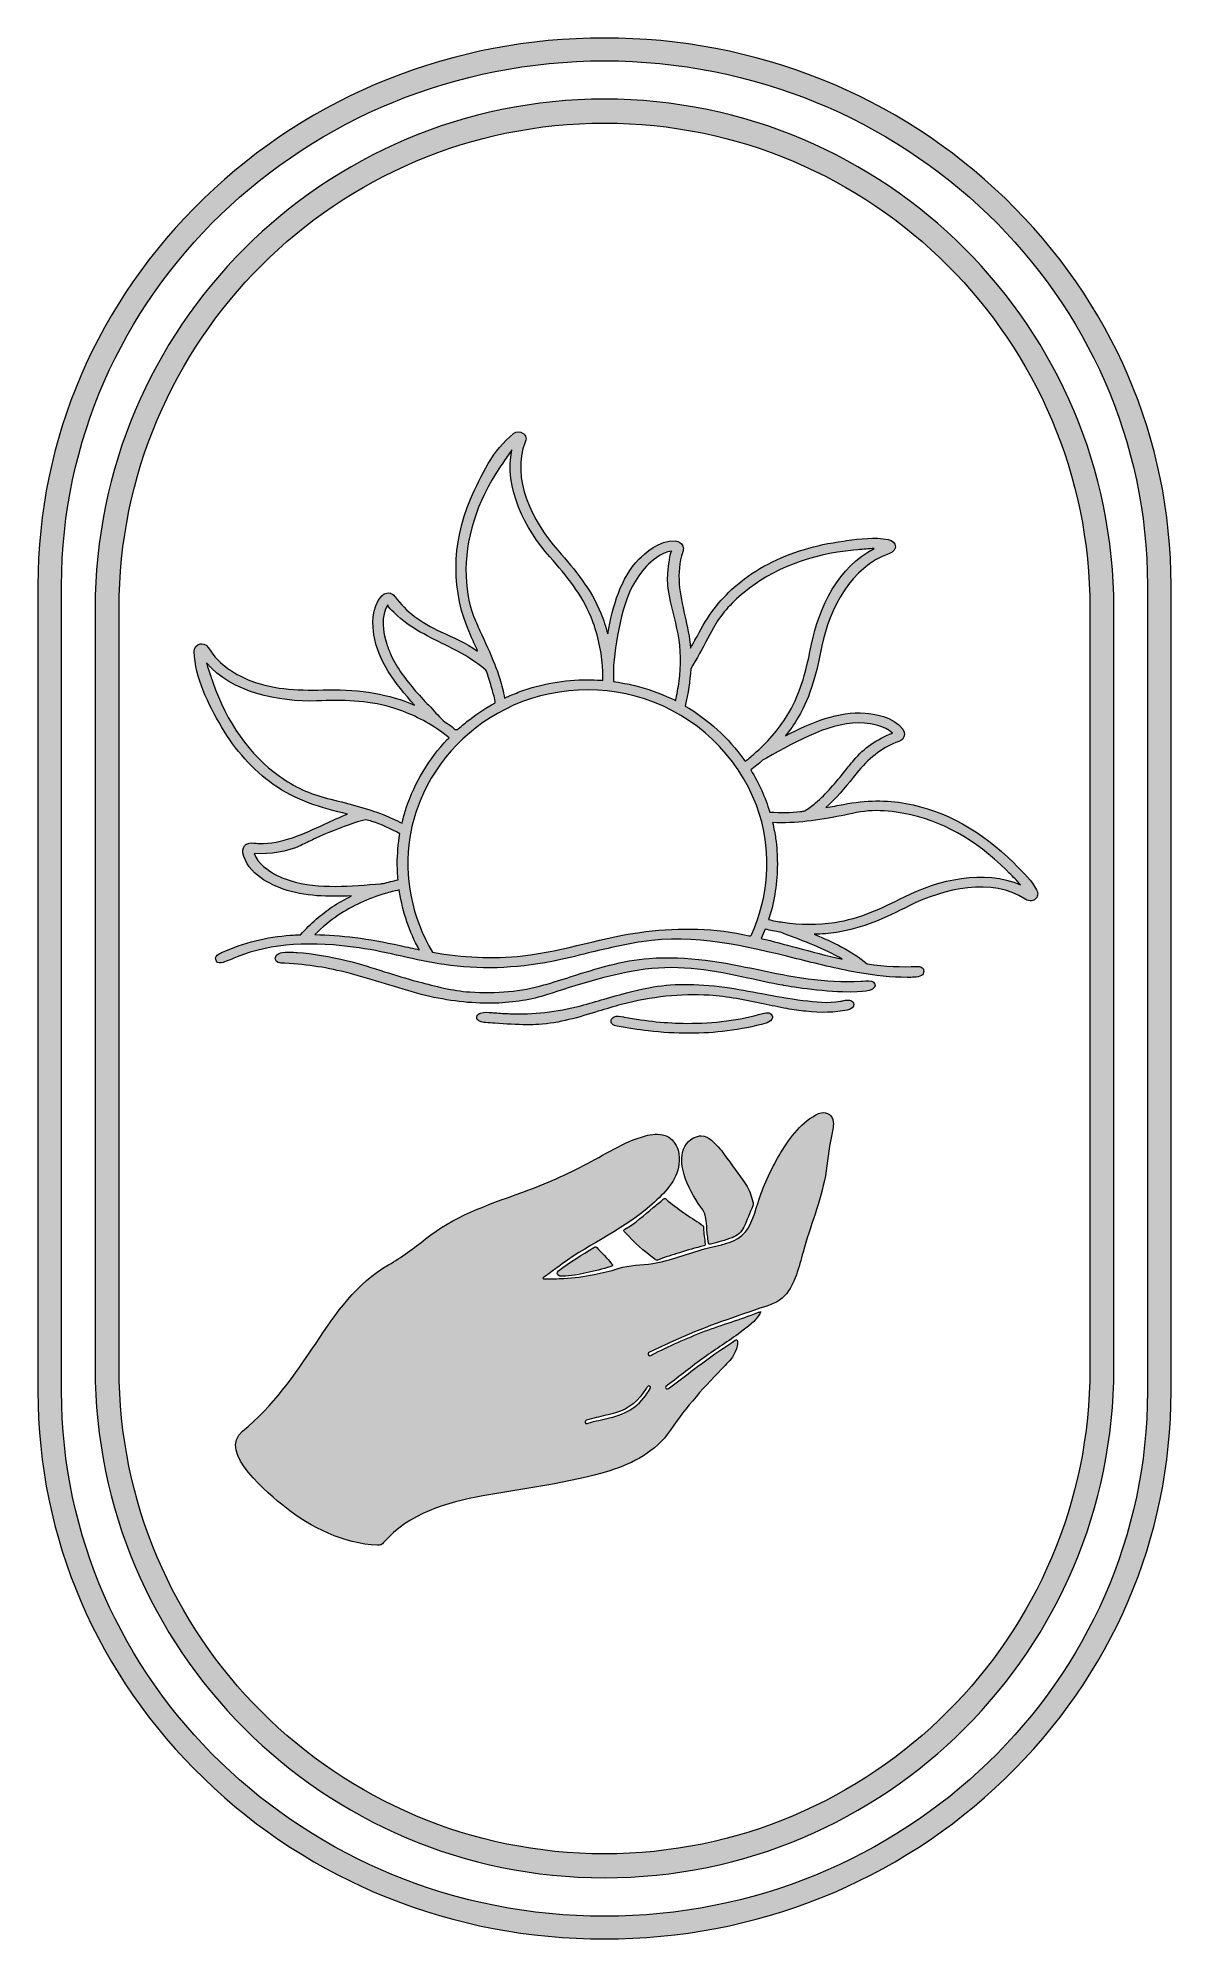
# Model space of a CAD drawing. Header units: inches. Extents: x 27 to 34.1, y -11.9 to 0.1.
import ezdxf

# ---------------------------------------------------------------- set-up
doc = ezdxf.new("R2010")
doc.units = ezdxf.units.IN
doc.header["$MEASUREMENT"] = 0
doc.layers.add('Layer 1', color=7, linetype='Continuous')

msp = doc.modelspace()

# ---------------------------------------------------------------- hatches: boundary and pattern name
at = {"layer": 'Layer 1', "true_color": 0xa16e58}
h = msp.add_hatch(color=35, dxfattribs=at)
h.dxf.hatch_style = 2
edge = h.paths.add_edge_path()
edge.add_spline(control_points=[(30.552, -11.907), (29.597, -11.907), (28.699, -11.548), (28.024, -10.895), (27.348, -10.243), (26.976, -9.375), (26.976, -8.452), (26.976, -8.452), (26.976, -3.362), (26.976, -3.362), (26.976, -2.439), (27.348, -1.571), (28.024, -0.919), (28.699, -0.266), (29.597, 0.093), (30.552, 0.093), (31.507, 0.093), (32.405, -0.266), (33.08, -0.919), (33.756, -1.571), (34.128, -2.439), (34.128, -3.362), (34.128, -3.362), (34.128, -8.452), (34.128, -8.452), (34.128, -9.375), (33.756, -10.243), (33.08, -10.895), (32.405, -11.548), (31.507, -11.907), (30.552, -11.907)], knot_values=[0, 0, 0, 0, 1, 1, 1, 2, 2, 2, 3, 3, 3, 4, 4, 4, 5, 5, 5, 6, 6, 6, 7, 7, 7, 8, 8, 8, 9, 9, 9, 10, 10, 10, 10], degree=3, periodic=1)
edge = h.paths.add_edge_path()
edge.add_spline(control_points=[(30.552, -0.051), (28.662, -0.051), (27.125, -1.536), (27.125, -3.362), (27.125, -3.362), (27.125, -8.452), (27.125, -8.452), (27.125, -10.278), (28.662, -11.764), (30.552, -11.764), (30.552, -11.764), (30.552, -11.764), (30.552, -11.764), (32.442, -11.764), (33.979, -10.278), (33.979, -8.452), (33.979, -8.452), (33.979, -3.362), (33.979, -3.362), (33.979, -1.536), (32.442, -0.051), (30.552, -0.051)], knot_values=[0, 0, 0, 0, 1, 1, 1, 2, 2, 2, 3, 3, 3, 4, 4, 4, 5, 5, 5, 6, 6, 6, 7, 7, 7, 7], degree=3, periodic=1)
h = msp.add_hatch(color=35, dxfattribs=at)
h.dxf.hatch_style = 2
edge = h.paths.add_edge_path()
edge.add_spline(control_points=[(30.552, -11.521), (28.779, -11.521), (27.337, -10.079), (27.337, -8.306), (27.337, -8.306), (27.337, -3.508), (27.337, -3.508), (27.337, -1.736), (28.779, -0.293), (30.552, -0.293), (32.325, -0.293), (33.767, -1.736), (33.767, -3.508), (33.767, -3.508), (33.767, -8.306), (33.767, -8.306), (33.767, -10.079), (32.325, -11.521), (30.552, -11.521)], knot_values=[0, 0, 0, 0, 1, 1, 1, 2, 2, 2, 3, 3, 3, 4, 4, 4, 5, 5, 5, 6, 6, 6, 6], degree=3, periodic=1)
edge = h.paths.add_edge_path()
edge.add_spline(control_points=[(30.552, -0.444), (28.862, -0.444), (27.488, -1.819), (27.488, -3.508), (27.488, -3.508), (27.488, -8.306), (27.488, -8.306), (27.488, -9.996), (28.862, -11.37), (30.552, -11.37), (30.552, -11.37), (30.552, -11.37), (30.552, -11.37), (32.242, -11.37), (33.616, -9.996), (33.616, -8.306), (33.616, -8.306), (33.616, -3.508), (33.616, -3.508), (33.616, -1.819), (32.242, -0.444), (30.552, -0.444)], knot_values=[0, 0, 0, 0, 1, 1, 1, 2, 2, 2, 3, 3, 3, 4, 4, 4, 5, 5, 5, 6, 6, 6, 7, 7, 7, 7], degree=3, periodic=1)
h = msp.add_hatch(color=35, dxfattribs=at)
h.dxf.hatch_style = 2
edge = h.paths.add_edge_path()
edge.add_spline(control_points=[(28.233, -5.708), (28.447, -5.62), (28.709, -5.607), (29.004, -5.651), (29.095, -5.664), (29.185, -5.684), (29.273, -5.704), (29.36, -5.723), (29.449, -5.742), (29.539, -5.756), (29.758, -5.789), (29.987, -5.782), (30.219, -5.736), (30.296, -5.721), (30.375, -5.702), (30.45, -5.683), (30.56, -5.657), (30.673, -5.629), (30.786, -5.612), (31.126, -5.561), (31.435, -5.638), (31.763, -5.719), (31.888, -5.75), (32.017, -5.782), (32.147, -5.806), (32.261, -5.827), (32.365, -5.837), (32.462, -5.837), (32.477, -5.837), (32.492, -5.837), (32.507, -5.836), (32.524, -5.836), (32.541, -5.832), (32.553, -5.825), (32.562, -5.819), (32.567, -5.81), (32.567, -5.799), (32.567, -5.79), (32.564, -5.781), (32.557, -5.776), (32.547, -5.768), (32.534, -5.768), (32.525, -5.768), (32.427, -5.772), (32.324, -5.769), (32.209, -5.751), (32.114, -5.671), (31.991, -5.612), (31.876, -5.565), (31.923, -5.564), (31.97, -5.56), (32.016, -5.553), (32.184, -5.528), (32.323, -5.462), (32.476, -5.385), (32.694, -5.275), (33.001, -5.206), (33.208, -5.343), (33.237, -5.363), (33.263, -5.35), (33.269, -5.345), (33.288, -5.331), (33.291, -5.305), (33.279, -5.284), (33.25, -5.228), (33.199, -5.178), (33.155, -5.134), (33.155, -5.134), (33.135, -5.114), (33.135, -5.114), (32.934, -4.913), (32.699, -4.783), (32.455, -4.739), (32.33, -4.716), (32.205, -4.718), (32.06, -4.745), (32.024, -4.752), (31.986, -4.759), (31.949, -4.765), (32.014, -4.708), (32.069, -4.641), (32.122, -4.575), (32.134, -4.562), (32.145, -4.548), (32.156, -4.534), (32.235, -4.44), (32.31, -4.385), (32.409, -4.348), (32.415, -4.346), (32.427, -4.342), (32.437, -4.328), (32.437, -4.328), (32.438, -4.326), (32.438, -4.326), (32.443, -4.318), (32.452, -4.295), (32.434, -4.27), (32.375, -4.19), (32.25, -4.172), (32.198, -4.168), (32.031, -4.155), (31.859, -4.227), (31.695, -4.312), (31.724, -4.276), (31.75, -4.238), (31.773, -4.199), (31.857, -4.056), (31.891, -3.909), (31.924, -3.745), (31.971, -3.511), (32.112, -3.242), (32.347, -3.164), (32.38, -3.153), (32.388, -3.127), (32.388, -3.119), (32.389, -3.096), (32.368, -3.078), (32.343, -3.073), (32.256, -3.056), (32.166, -3.068), (32.08, -3.08), (32.08, -3.08), (32.062, -3.083), (32.062, -3.083), (31.969, -3.095), (31.888, -3.113), (31.814, -3.135), (31.651, -3.184), (31.508, -3.259), (31.389, -3.358), (31.294, -3.438), (31.217, -3.534), (31.149, -3.66), (31.132, -3.692), (31.114, -3.726), (31.095, -3.759), (31.09, -3.689), (31.074, -3.62), (31.059, -3.554), (31.029, -3.417), (31, -3.288), (31.046, -3.15), (31.048, -3.144), (31.053, -3.132), (31.047, -3.116), (31.047, -3.116), (31.046, -3.113), (31.046, -3.113), (31.038, -3.095), (31.021, -3.083), (30.998, -3.082), (30.898, -3.076), (30.805, -3.16), (30.769, -3.197), (30.654, -3.316), (30.605, -3.491), (30.572, -3.668), (30.561, -3.624), (30.546, -3.581), (30.529, -3.538), (30.466, -3.385), (30.369, -3.268), (30.258, -3.141), (30.098, -2.96), (29.96, -2.685), (30.052, -2.458), (30.066, -2.426), (30.046, -2.408), (30.039, -2.403), (30.021, -2.388), (29.996, -2.389), (29.977, -2.404), (29.848, -2.509), (29.773, -2.666), (29.707, -2.818), (29.584, -3.101), (29.584, -3.405), (29.706, -3.675), (29.72, -3.707), (29.736, -3.742), (29.751, -3.777), (29.678, -3.727), (29.597, -3.691), (29.519, -3.656), (29.391, -3.597), (29.301, -3.529), (29.23, -3.435), (29.227, -3.43), (29.22, -3.419), (29.204, -3.413), (29.204, -3.413), (29.201, -3.412), (29.201, -3.412), (29.192, -3.409), (29.167, -3.406), (29.146, -3.429), (29.078, -3.502), (29.088, -3.625), (29.096, -3.674), (29.12, -3.836), (29.23, -3.982), (29.353, -4.118), (29.195, -4.05), (29.012, -4.018), (28.808, -4.022), (28.634, -4.026), (28.478, -4.025), (28.319, -3.964), (28.235, -3.932), (28.12, -3.869), (28.053, -3.757), (28.036, -3.727), (28.008, -3.731), (28, -3.732), (27.977, -3.737), (27.962, -3.756), (27.962, -3.781), (27.967, -3.946), (28.052, -4.113), (28.135, -4.256), (28.222, -4.404), (28.332, -4.526), (28.461, -4.619), (28.601, -4.719), (28.768, -4.769), (28.929, -4.806), (28.881, -4.825), (28.832, -4.848), (28.785, -4.87), (28.652, -4.931), (28.515, -4.995), (28.374, -4.992), (28.368, -4.992), (28.361, -4.991), (28.354, -4.99), (28.334, -4.988), (28.312, -4.986), (28.294, -4.996), (28.294, -4.996), (28.291, -4.997), (28.291, -4.997), (28.274, -5.009), (28.266, -5.028), (28.27, -5.05), (28.294, -5.186), (28.455, -5.256), (28.523, -5.279), (28.659, -5.327), (28.81, -5.329), (28.955, -5.322), (28.913, -5.343), (28.872, -5.367), (28.834, -5.392), (28.763, -5.439), (28.699, -5.495), (28.633, -5.568), (28.612, -5.568), (28.592, -5.569), (28.571, -5.571), (28.421, -5.581), (28.274, -5.618), (28.135, -5.68), (28.124, -5.685), (28.115, -5.69), (28.108, -5.696), (28.096, -5.706), (28.094, -5.721), (28.103, -5.735), (28.11, -5.748), (28.129, -5.749), (28.144, -5.743), (28.168, -5.735), (28.209, -5.718), (28.233, -5.708)], knot_values=[0, 0, 0, 0, 1, 1, 1, 2, 2, 2, 3, 3, 3, 4, 4, 4, 5, 5, 5, 6, 6, 6, 7, 7, 7, 8, 8, 8, 9, 9, 9, 10, 10, 10, 11, 11, 11, 12, 12, 12, 13, 13, 13, 14, 14, 14, 15, 15, 15, 16, 16, 16, 17, 17, 17, 18, 18, 18, 19, 19, 19, 20, 20, 20, 21, 21, 21, 22, 22, 22, 23, 23, 23, 24, 24, 24, 25, 25, 25, 26, 26, 26, 27, 27, 27, 28, 28, 28, 29, 29, 29, 30, 30, 30, 31, 31, 31, 32, 32, 32, 33, 33, 33, 34, 34, 34, 35, 35, 35, 36, 36, 36, 37, 37, 37, 38, 38, 38, 39, 39, 39, 40, 40, 40, 41, 41, 41, 42, 42, 42, 43, 43, 43, 44, 44, 44, 45, 45, 45, 46, 46, 46, 47, 47, 47, 48, 48, 48, 49, 49, 49, 50, 50, 50, 51, 51, 51, 52, 52, 52, 53, 53, 53, 54, 54, 54, 55, 55, 55, 56, 56, 56, 57, 57, 57, 58, 58, 58, 59, 59, 59, 60, 60, 60, 61, 61, 61, 62, 62, 62, 63, 63, 63, 64, 64, 64, 65, 65, 65, 66, 66, 66, 67, 67, 67, 68, 68, 68, 69, 69, 69, 70, 70, 70, 71, 71, 71, 72, 72, 72, 73, 73, 73, 74, 74, 74, 75, 75, 75, 76, 76, 76, 77, 77, 77, 78, 78, 78, 79, 79, 79, 80, 80, 80, 81, 81, 81, 82, 82, 82, 83, 83, 83, 84, 84, 84, 85, 85, 85, 86, 86, 86, 87, 87, 87, 88, 88, 88, 89, 89, 89, 90, 90, 90, 91, 91, 91, 91], degree=3, periodic=1)
edge = h.paths.add_edge_path()
edge.add_spline(control_points=[(30.207, -3.183), (30.315, -3.305), (30.408, -3.418), (30.467, -3.562), (30.507, -3.66), (30.531, -3.764), (30.539, -3.872), (30.542, -3.902), (30.543, -3.932), (30.542, -3.962), (30.538, -3.961), (30.533, -3.961), (30.529, -3.961), (30.501, -3.959), (30.472, -3.958), (30.444, -3.958), (30.297, -3.958), (30.154, -3.983), (30.018, -4.033), (30.003, -4.039), (29.988, -4.045), (29.973, -4.051), (29.956, -4.058), (29.939, -4.066), (29.921, -4.074), (29.914, -4.033), (29.904, -3.992), (29.892, -3.953), (29.887, -3.935), (29.881, -3.917), (29.874, -3.9), (29.869, -3.887), (29.864, -3.874), (29.859, -3.861), (29.83, -3.789), (29.798, -3.718), (29.766, -3.649), (29.766, -3.649), (29.766, -3.649), (29.766, -3.649), (29.766, -3.649), (29.761, -3.638), (29.761, -3.638), (29.754, -3.621), (29.746, -3.604), (29.738, -3.587), (29.702, -3.506), (29.683, -3.415), (29.678, -3.303), (29.67, -3.075), (29.744, -2.836), (29.894, -2.614), (29.894, -2.614), (29.91, -2.59), (29.91, -2.59), (29.928, -2.563), (29.947, -2.533), (29.968, -2.507), (29.915, -2.744), (30.053, -3.008), (30.207, -3.183)], knot_values=[0, 0, 0, 0, 1, 1, 1, 2, 2, 2, 3, 3, 3, 4, 4, 4, 5, 5, 5, 6, 6, 6, 7, 7, 7, 8, 8, 8, 9, 9, 9, 10, 10, 10, 11, 11, 11, 12, 12, 12, 13, 13, 13, 14, 14, 14, 15, 15, 15, 16, 16, 16, 17, 17, 17, 18, 18, 18, 19, 19, 19, 20, 20, 20, 20], degree=3, periodic=1)
edge = h.paths.add_edge_path()
edge.add_spline(control_points=[(29.618, -4.273), (29.607, -4.274), (29.597, -4.262), (29.59, -4.256), (29.576, -4.245), (29.561, -4.235), (29.547, -4.225), (29.513, -4.199), (29.484, -4.163), (29.455, -4.132), (29.422, -4.099), (29.391, -4.065), (29.36, -4.03), (29.3, -3.961), (29.244, -3.886), (29.205, -3.804), (29.195, -3.781), (29.185, -3.757), (29.177, -3.733), (29.154, -3.659), (29.138, -3.554), (29.185, -3.485), (29.178, -3.496), (29.239, -3.547), (29.246, -3.555), (29.346, -3.647), (29.47, -3.699), (29.591, -3.76), (29.666, -3.798), (29.738, -3.843), (29.802, -3.897), (29.81, -3.903), (29.814, -3.927), (29.817, -3.937), (29.829, -3.97), (29.839, -4.004), (29.848, -4.038), (29.85, -4.046), (29.868, -4.1), (29.859, -4.106), (29.803, -4.136), (29.751, -4.17), (29.701, -4.208), (29.676, -4.227), (29.653, -4.248), (29.629, -4.268), (29.625, -4.271), (29.621, -4.273), (29.618, -4.273)], knot_values=[0, 0, 0, 0, 1, 1, 1, 2, 2, 2, 3, 3, 3, 4, 4, 4, 5, 5, 5, 6, 6, 6, 7, 7, 7, 8, 8, 8, 9, 9, 9, 10, 10, 10, 11, 11, 11, 12, 12, 12, 13, 13, 13, 14, 14, 14, 15, 15, 15, 16, 16, 16, 16], degree=3, periodic=1)
edge = h.paths.add_edge_path()
edge.add_spline(control_points=[(29.562, -4.333), (29.444, -4.457), (29.354, -4.607), (29.301, -4.766), (29.297, -4.781), (29.292, -4.795), (29.288, -4.81), (29.283, -4.828), (29.278, -4.846), (29.274, -4.864), (29.236, -4.844), (29.197, -4.826), (29.159, -4.811), (29.044, -4.766), (28.923, -4.736), (28.803, -4.707), (28.691, -4.68), (28.594, -4.634), (28.501, -4.567), (28.311, -4.432), (28.166, -4.227), (28.08, -3.974), (28.077, -3.965), (28.073, -3.956), (28.07, -3.947), (28.06, -3.917), (28.048, -3.884), (28.04, -3.851), (28.198, -4.039), (28.497, -4.099), (28.734, -4.092), (28.899, -4.086), (29.049, -4.086), (29.202, -4.131), (29.306, -4.162), (29.405, -4.208), (29.497, -4.269), (29.522, -4.286), (29.547, -4.305), (29.571, -4.324), (29.568, -4.327), (29.565, -4.33), (29.562, -4.333)], knot_values=[0, 0, 0, 0, 1, 1, 1, 2, 2, 2, 3, 3, 3, 4, 4, 4, 5, 5, 5, 6, 6, 6, 7, 7, 7, 8, 8, 8, 9, 9, 9, 10, 10, 10, 11, 11, 11, 12, 12, 12, 13, 13, 13, 14, 14, 14, 14], degree=3, periodic=1)
edge = h.paths.add_edge_path()
edge.add_spline(control_points=[(29.046, -4.842), (29.055, -4.845), (29.074, -4.849), (29.083, -4.852), (29.144, -4.872), (29.202, -4.897), (29.26, -4.931), (29.25, -4.993), (29.244, -5.057), (29.244, -5.121), (29.244, -5.155), (29.246, -5.188), (29.249, -5.221), (29.217, -5.228), (29.185, -5.236), (29.154, -5.245), (29.15, -5.245), (29.145, -5.245), (29.141, -5.246), (28.953, -5.26), (28.751, -5.282), (28.567, -5.226), (28.534, -5.216), (28.501, -5.203), (28.47, -5.185), (28.437, -5.166), (28.361, -5.117), (28.34, -5.055), (28.448, -5.062), (28.544, -5.045), (28.635, -5.004), (28.662, -4.991), (28.689, -4.978), (28.716, -4.965), (28.803, -4.924), (28.886, -4.893), (28.974, -4.861), (29, -4.852), (29.019, -4.847), (29.046, -4.842)], knot_values=[0, 0, 0, 0, 1, 1, 1, 2, 2, 2, 3, 3, 3, 4, 4, 4, 5, 5, 5, 6, 6, 6, 7, 7, 7, 8, 8, 8, 9, 9, 9, 10, 10, 10, 11, 11, 11, 12, 12, 12, 13, 13, 13, 13], degree=3, periodic=1)
edge = h.paths.add_edge_path()
edge.add_spline(control_points=[(29.167, -5.308), (29.196, -5.299), (29.226, -5.292), (29.256, -5.285), (29.257, -5.29), (29.258, -5.294), (29.258, -5.298), (29.279, -5.426), (29.32, -5.548), (29.382, -5.662), (29.347, -5.654), (29.308, -5.646), (29.262, -5.636), (29.059, -5.591), (28.887, -5.569), (28.724, -5.567), (28.772, -5.519), (28.82, -5.479), (28.871, -5.445), (28.961, -5.386), (29.06, -5.339), (29.167, -5.308)], knot_values=[0, 0, 0, 0, 1, 1, 1, 2, 2, 2, 3, 3, 3, 4, 4, 4, 5, 5, 5, 6, 6, 6, 7, 7, 7, 7], degree=3, periodic=1)
edge = h.paths.add_edge_path()
edge.add_spline(control_points=[(29.323, -4.953), (29.333, -4.892), (29.349, -4.832), (29.369, -4.773), (29.462, -4.503), (29.664, -4.277), (29.924, -4.145), (30.21, -3.998), (30.561, -3.984), (30.861, -4.099), (31.18, -4.222), (31.433, -4.49), (31.531, -4.809), (31.607, -5.058), (31.588, -5.331), (31.479, -5.568), (31.478, -5.57), (31.477, -5.573), (31.474, -5.574), (31.472, -5.575), (31.469, -5.575), (31.466, -5.574), (31.252, -5.526), (31.03, -5.521), (30.812, -5.548), (30.549, -5.58), (30.3, -5.671), (30.036, -5.701), (29.845, -5.722), (29.656, -5.711), (29.467, -5.678), (29.336, -5.461), (29.283, -5.201), (29.323, -4.953)], knot_values=[0, 0, 0, 0, 1, 1, 1, 2, 2, 2, 3, 3, 3, 4, 4, 4, 5, 5, 5, 6, 6, 6, 7, 7, 7, 8, 8, 8, 9, 9, 9, 10, 10, 10, 11, 11, 11, 11], degree=3, periodic=1)
edge = h.paths.add_edge_path()
edge.add_spline(control_points=[(30.978, -3.146), (30.966, -3.148), (30.954, -3.255), (30.953, -3.268), (30.949, -3.31), (30.949, -3.353), (30.956, -3.395), (30.97, -3.487), (30.999, -3.576), (31.016, -3.668), (31.035, -3.767), (31.035, -3.868), (31.023, -3.968), (31.017, -4.008), (31.01, -4.05), (31.001, -4.091), (31.002, -4.088), (30.948, -4.066), (30.943, -4.063), (30.87, -4.031), (30.793, -4.005), (30.715, -3.988), (30.706, -3.986), (30.608, -3.968), (30.608, -3.969), (30.609, -3.922), (30.606, -3.879), (30.612, -3.833), (30.638, -3.635), (30.671, -3.392), (30.818, -3.241), (30.844, -3.214), (30.91, -3.153), (30.978, -3.146)], knot_values=[0, 0, 0, 0, 1, 1, 1, 2, 2, 2, 3, 3, 3, 4, 4, 4, 5, 5, 5, 6, 6, 6, 7, 7, 7, 8, 8, 8, 9, 9, 9, 10, 10, 10, 11, 11, 11, 11], degree=3, periodic=1)
edge = h.paths.add_edge_path()
edge.add_spline(control_points=[(31.883, -4.736), (31.861, -4.754), (31.839, -4.771), (31.817, -4.786), (31.808, -4.788), (31.799, -4.789), (31.79, -4.79), (31.727, -4.798), (31.663, -4.799), (31.595, -4.793), (31.567, -4.7), (31.527, -4.611), (31.475, -4.527), (31.501, -4.508), (31.526, -4.488), (31.55, -4.466), (31.55, -4.466), (31.574, -4.453), (31.574, -4.453), (31.771, -4.342), (31.994, -4.216), (32.193, -4.232), (32.231, -4.235), (32.322, -4.247), (32.369, -4.295), (32.268, -4.334), (32.189, -4.389), (32.126, -4.465), (32.107, -4.488), (32.088, -4.511), (32.07, -4.534), (32.01, -4.608), (31.954, -4.678), (31.883, -4.736)], knot_values=[0, 0, 0, 0, 1, 1, 1, 2, 2, 2, 3, 3, 3, 4, 4, 4, 5, 5, 5, 6, 6, 6, 7, 7, 7, 8, 8, 8, 9, 9, 9, 10, 10, 10, 11, 11, 11, 11], degree=3, periodic=1)
edge = h.paths.add_edge_path()
edge.add_spline(control_points=[(31.51, -4.414), (31.488, -4.435), (31.464, -4.454), (31.44, -4.473), (31.437, -4.469), (31.434, -4.465), (31.432, -4.462), (31.335, -4.326), (31.207, -4.209), (31.061, -4.124), (31.08, -4.044), (31.092, -3.967), (31.096, -3.89), (31.135, -3.826), (31.17, -3.759), (31.205, -3.695), (31.205, -3.695), (31.24, -3.63), (31.24, -3.63), (31.283, -3.551), (31.344, -3.48), (31.433, -3.407), (31.611, -3.258), (31.85, -3.166), (32.123, -3.141), (32.123, -3.141), (32.152, -3.138), (32.152, -3.138), (32.185, -3.135), (32.22, -3.131), (32.255, -3.13), (32.031, -3.238), (31.904, -3.507), (31.859, -3.733), (31.827, -3.891), (31.795, -4.032), (31.715, -4.167), (31.661, -4.258), (31.592, -4.341), (31.51, -4.414)], knot_values=[0, 0, 0, 0, 1, 1, 1, 2, 2, 2, 3, 3, 3, 4, 4, 4, 5, 5, 5, 6, 6, 6, 7, 7, 7, 8, 8, 8, 9, 9, 9, 10, 10, 10, 11, 11, 11, 12, 12, 12, 13, 13, 13, 13], degree=3, periodic=1)
edge = h.paths.add_edge_path()
edge.add_spline(control_points=[(31.566, -5.533), (31.597, -5.54), (31.629, -5.546), (31.661, -5.551), (31.665, -5.553), (31.669, -5.554), (31.674, -5.556), (31.674, -5.556), (31.687, -5.561), (31.687, -5.561), (31.807, -5.606), (31.941, -5.657), (32.053, -5.722), (31.955, -5.701), (31.858, -5.674), (31.763, -5.649), (31.69, -5.629), (31.615, -5.609), (31.541, -5.591), (31.55, -5.572), (31.558, -5.552), (31.566, -5.533)], knot_values=[0, 0, 0, 0, 1, 1, 1, 2, 2, 2, 3, 3, 3, 4, 4, 4, 5, 5, 5, 6, 6, 6, 7, 7, 7, 7], degree=3, periodic=1)
edge = h.paths.add_edge_path()
edge.add_spline(control_points=[(31.678, -5.489), (31.648, -5.484), (31.618, -5.479), (31.588, -5.472), (31.589, -5.467), (31.59, -5.463), (31.592, -5.459), (31.626, -5.35), (31.643, -5.236), (31.643, -5.121), (31.643, -5.067), (31.64, -5.013), (31.632, -4.96), (31.63, -4.944), (31.627, -4.929), (31.624, -4.914), (31.621, -4.896), (31.617, -4.877), (31.613, -4.859), (31.758, -4.868), (31.903, -4.844), (32.045, -4.817), (32.11, -4.804), (32.175, -4.787), (32.242, -4.785), (32.309, -4.782), (32.376, -4.79), (32.442, -4.802), (32.673, -4.844), (32.896, -4.968), (33.087, -5.159), (33.087, -5.159), (33.107, -5.179), (33.107, -5.179), (33.131, -5.202), (33.156, -5.227), (33.178, -5.253), (32.952, -5.15), (32.655, -5.222), (32.445, -5.328), (32.298, -5.403), (32.164, -5.466), (32.006, -5.49), (31.898, -5.505), (31.788, -5.505), (31.678, -5.489)], knot_values=[0, 0, 0, 0, 1, 1, 1, 2, 2, 2, 3, 3, 3, 4, 4, 4, 5, 5, 5, 6, 6, 6, 7, 7, 7, 8, 8, 8, 9, 9, 9, 10, 10, 10, 11, 11, 11, 12, 12, 12, 13, 13, 13, 14, 14, 14, 15, 15, 15, 15], degree=3, periodic=1)
h = msp.add_hatch(color=35, dxfattribs=at)
h.dxf.hatch_style = 2
edge = h.paths.add_edge_path()
edge.add_spline(control_points=[(28.533, -5.748), (28.686, -5.757), (28.804, -5.775), (28.94, -5.811), (29.017, -5.831), (29.095, -5.855), (29.17, -5.878), (29.244, -5.9), (29.32, -5.924), (29.395, -5.944), (29.538, -5.981), (29.68, -6), (29.818, -6), (29.833, -6), (29.848, -6), (29.862, -6), (29.98, -5.996), (30.091, -5.978), (30.192, -5.946), (30.192, -5.946), (30.221, -5.936), (30.221, -5.936), (30.411, -5.875), (30.608, -5.812), (30.809, -5.786), (31.031, -5.756), (31.251, -5.795), (31.456, -5.841), (31.527, -5.857), (31.601, -5.874), (31.674, -5.886), (31.676, -5.887), (31.888, -5.925), (32.055, -5.929), (32.204, -5.932), (32.237, -5.919), (32.25, -5.906), (32.256, -5.9), (32.26, -5.895), (32.26, -5.888), (32.259, -5.88), (32.257, -5.874), (32.25, -5.868), (32.236, -5.855), (32.207, -5.858), (32.183, -5.86), (32.178, -5.86), (32.172, -5.861), (32.169, -5.861), (31.947, -5.874), (31.721, -5.831), (31.522, -5.788), (31.314, -5.744), (31.073, -5.698), (30.834, -5.717), (30.664, -5.73), (30.5, -5.782), (30.341, -5.832), (30.285, -5.85), (30.226, -5.869), (30.169, -5.885), (30.028, -5.925), (29.87, -5.94), (29.701, -5.929), (29.593, -5.921), (29.484, -5.893), (29.379, -5.865), (29.379, -5.865), (29.371, -5.863), (29.371, -5.863), (29.301, -5.844), (29.231, -5.822), (29.163, -5.801), (29.088, -5.777), (29.009, -5.752), (28.929, -5.732), (28.818, -5.704), (28.711, -5.687), (28.613, -5.679), (28.611, -5.679), (28.608, -5.679), (28.606, -5.679), (28.561, -5.675), (28.506, -5.674), (28.484, -5.694), (28.477, -5.701), (28.474, -5.71), (28.474, -5.719), (28.475, -5.734), (28.485, -5.744), (28.504, -5.746), (28.511, -5.747), (28.533, -5.748), (28.533, -5.748)], knot_values=[0, 0, 0, 0, 1, 1, 1, 2, 2, 2, 3, 3, 3, 4, 4, 4, 5, 5, 5, 6, 6, 6, 7, 7, 7, 8, 8, 8, 9, 9, 9, 10, 10, 10, 11, 11, 11, 12, 12, 12, 13, 13, 13, 14, 14, 14, 15, 15, 15, 16, 16, 16, 17, 17, 17, 18, 18, 18, 19, 19, 19, 20, 20, 20, 21, 21, 21, 22, 22, 22, 23, 23, 23, 24, 24, 24, 25, 25, 25, 26, 26, 26, 27, 27, 27, 28, 28, 28, 29, 29, 29, 30, 30, 30, 31, 31, 31, 31], degree=3, periodic=1)
h = msp.add_hatch(color=35, dxfattribs=at)
h.dxf.hatch_style = 2
edge = h.paths.add_edge_path()
edge.add_spline(control_points=[(32.112, -5.986), (32.096, -5.976), (32.07, -5.981), (32.062, -5.983), (32.055, -5.985), (32.048, -5.986), (32.041, -5.988), (31.963, -6.001), (31.888, -5.993), (31.804, -5.982), (31.717, -5.972), (31.63, -5.955), (31.546, -5.939), (31.469, -5.925), (31.39, -5.91), (31.311, -5.899), (31.126, -5.874), (30.974, -5.875), (30.832, -5.902), (30.737, -5.92), (30.642, -5.948), (30.55, -5.974), (30.502, -5.988), (30.452, -6.003), (30.403, -6.016), (30.249, -6.056), (30.102, -6.072), (29.955, -6.066), (29.924, -6.065), (29.892, -6.063), (29.86, -6.061), (29.854, -6.06), (29.848, -6.06), (29.842, -6.059), (29.819, -6.057), (29.792, -6.056), (29.77, -6.062), (29.758, -6.066), (29.751, -6.072), (29.748, -6.079), (29.745, -6.086), (29.745, -6.094), (29.749, -6.103), (29.757, -6.118), (29.791, -6.121), (29.801, -6.122), (29.821, -6.123), (29.84, -6.125), (29.86, -6.126), (29.929, -6.131), (29.996, -6.136), (30.064, -6.136), (30.088, -6.136), (30.112, -6.136), (30.137, -6.134), (30.266, -6.126), (30.391, -6.088), (30.512, -6.051), (30.56, -6.037), (30.61, -6.021), (30.66, -6.008), (30.847, -5.959), (31.034, -5.939), (31.213, -5.95), (31.329, -5.957), (31.443, -5.981), (31.554, -6.004), (31.603, -6.014), (31.653, -6.025), (31.702, -6.034), (31.746, -6.042), (31.785, -6.048), (31.822, -6.051), (31.919, -6.062), (32.007, -6.059), (32.084, -6.044), (32.111, -6.038), (32.127, -6.024), (32.125, -6.005), (32.125, -6.005), (32.124, -6.003), (32.124, -6.003), (32.123, -5.996), (32.119, -5.99), (32.112, -5.986)], knot_values=[0, 0, 0, 0, 1, 1, 1, 2, 2, 2, 3, 3, 3, 4, 4, 4, 5, 5, 5, 6, 6, 6, 7, 7, 7, 8, 8, 8, 9, 9, 9, 10, 10, 10, 11, 11, 11, 12, 12, 12, 13, 13, 13, 14, 14, 14, 15, 15, 15, 16, 16, 16, 17, 17, 17, 18, 18, 18, 19, 19, 19, 20, 20, 20, 21, 21, 21, 22, 22, 22, 23, 23, 23, 24, 24, 24, 25, 25, 25, 26, 26, 26, 27, 27, 27, 28, 28, 28, 28], degree=3, periodic=1)
h = msp.add_hatch(color=35, dxfattribs=at)
h.dxf.hatch_style = 2
edge = h.paths.add_edge_path()
edge.add_spline(control_points=[(31.552, -6.064), (31.405, -6.107), (31.243, -6.128), (31.072, -6.127), (30.947, -6.126), (30.814, -6.113), (30.677, -6.088), (30.677, -6.088), (30.671, -6.086), (30.671, -6.086), (30.653, -6.083), (30.629, -6.078), (30.612, -6.086), (30.603, -6.091), (30.596, -6.099), (30.594, -6.108), (30.592, -6.116), (30.595, -6.124), (30.601, -6.131), (30.609, -6.14), (30.621, -6.143), (30.632, -6.145), (30.698, -6.157), (30.764, -6.167), (30.828, -6.175), (30.916, -6.185), (31.002, -6.19), (31.086, -6.19), (31.169, -6.19), (31.249, -6.185), (31.326, -6.175), (31.411, -6.164), (31.493, -6.148), (31.572, -6.126), (31.578, -6.124), (31.6, -6.116), (31.609, -6.101), (31.613, -6.094), (31.613, -6.087), (31.611, -6.08), (31.605, -6.061), (31.582, -6.055), (31.552, -6.064)], knot_values=[0, 0, 0, 0, 1, 1, 1, 2, 2, 2, 3, 3, 3, 4, 4, 4, 5, 5, 5, 6, 6, 6, 7, 7, 7, 8, 8, 8, 9, 9, 9, 10, 10, 10, 11, 11, 11, 12, 12, 12, 13, 13, 13, 14, 14, 14, 14], degree=3, periodic=1)
h = msp.add_hatch(color=35, dxfattribs=at)
h.dxf.hatch_style = 2
edge = h.paths.add_edge_path()
edge.add_spline(control_points=[(30.841, -8.201), (30.887, -8.175), (30.938, -8.157), (30.985, -8.134), (31.162, -8.05), (31.348, -7.99), (31.533, -7.926), (31.591, -7.906), (31.648, -7.893), (31.691, -7.846), (31.758, -7.771), (31.778, -7.665), (31.805, -7.571), (31.85, -7.41), (31.915, -7.253), (31.946, -7.089), (31.962, -7.007), (31.965, -6.922), (31.985, -6.84), (31.992, -6.81), (31.998, -6.78), (31.996, -6.749), (31.993, -6.71), (31.958, -6.684), (31.92, -6.692), (31.908, -6.694), (31.896, -6.699), (31.885, -6.705), (31.784, -6.762), (31.711, -6.863), (31.655, -6.961), (31.599, -7.057), (31.552, -7.157), (31.519, -7.264), (31.496, -7.34), (31.468, -7.443), (31.394, -7.486), (31.332, -7.521), (31.252, -7.532), (31.183, -7.551), (31.075, -7.581), (30.969, -7.624), (30.858, -7.643), (30.784, -7.655), (30.71, -7.651), (30.638, -7.675), (30.588, -7.691), (30.537, -7.703), (30.486, -7.713), (30.423, -7.726), (30.359, -7.733), (30.295, -7.737), (30.255, -7.739), (30.215, -7.74), (30.175, -7.74), (30.171, -7.74), (30.163, -7.739), (30.163, -7.736), (30.163, -7.735), (30.167, -7.731), (30.17, -7.729), (30.184, -7.721), (30.19, -7.716), (30.2, -7.708), (30.227, -7.687), (30.256, -7.666), (30.284, -7.646), (30.47, -7.512), (30.682, -7.422), (30.853, -7.268), (30.93, -7.199), (31.008, -7.123), (31.022, -7.016), (31.03, -6.958), (31.018, -6.907), (30.979, -6.863), (30.966, -6.849), (30.951, -6.84), (30.934, -6.835), (30.892, -6.823), (30.851, -6.826), (30.811, -6.837), (30.67, -6.875), (30.549, -6.96), (30.42, -7.025), (30.29, -7.091), (30.155, -7.151), (30.017, -7.2), (29.809, -7.274), (29.596, -7.347), (29.422, -7.488), (29.348, -7.548), (29.272, -7.604), (29.189, -7.651), (28.989, -7.766), (28.856, -7.957), (28.731, -8.145), (28.596, -8.348), (28.458, -8.546), (28.268, -8.701), (28.104, -8.835), (28.44, -9.104), (28.534, -9.179), (28.701, -9.312), (28.903, -9.411), (29.119, -9.422), (29.136, -9.423), (29.148, -9.418), (29.158, -9.405), (29.316, -9.222), (29.555, -9.151), (29.785, -9.11), (30.054, -9.061), (30.322, -9.032), (30.585, -8.951), (30.735, -8.905), (30.876, -8.83), (30.966, -8.698), (31.067, -8.548), (31.188, -8.414), (31.313, -8.286), (31.34, -8.26), (31.365, -8.232), (31.379, -8.197), (31.388, -8.176), (31.393, -8.156), (31.391, -8.134), (31.39, -8.125), (31.387, -8.121), (31.377, -8.127), (31.329, -8.161), (31.279, -8.192), (31.231, -8.226), (31.14, -8.291), (31.052, -8.36), (30.963, -8.428), (30.959, -8.431), (30.955, -8.434), (30.95, -8.435), (30.946, -8.437), (30.942, -8.435), (30.939, -8.431), (30.936, -8.427), (30.937, -8.423), (30.94, -8.42), (30.943, -8.417), (30.946, -8.414), (30.95, -8.412), (31.027, -8.353), (31.103, -8.293), (31.181, -8.236), (31.256, -8.182), (31.335, -8.134), (31.409, -8.078), (31.455, -8.043), (31.505, -8.008), (31.535, -7.957), (31.537, -7.955), (31.539, -7.951), (31.538, -7.949), (31.536, -7.946), (31.532, -7.949), (31.529, -7.95), (31.526, -7.951), (31.523, -7.951), (31.52, -7.952), (31.41, -7.997), (31.295, -8.029), (31.184, -8.071), (31.07, -8.115), (30.959, -8.164), (30.851, -8.22), (30.843, -8.224), (30.833, -8.23), (30.828, -8.218), (30.823, -8.206), (30.835, -8.205), (30.841, -8.201)], knot_values=[0, 0, 0, 0, 1, 1, 1, 2, 2, 2, 3, 3, 3, 4, 4, 4, 5, 5, 5, 6, 6, 6, 7, 7, 7, 8, 8, 8, 9, 9, 9, 10, 10, 10, 11, 11, 11, 12, 12, 12, 13, 13, 13, 14, 14, 14, 15, 15, 15, 16, 16, 16, 17, 17, 17, 18, 18, 18, 19, 19, 19, 20, 20, 20, 21, 21, 21, 22, 22, 22, 23, 23, 23, 24, 24, 24, 25, 25, 25, 26, 26, 26, 27, 27, 27, 28, 28, 28, 29, 29, 29, 30, 30, 30, 31, 31, 31, 32, 32, 32, 33, 33, 33, 34, 34, 34, 35, 35, 35, 36, 36, 36, 37, 37, 37, 38, 38, 38, 39, 39, 39, 40, 40, 40, 41, 41, 41, 42, 42, 42, 43, 43, 43, 44, 44, 44, 45, 45, 45, 46, 46, 46, 47, 47, 47, 48, 48, 48, 49, 49, 49, 50, 50, 50, 51, 51, 51, 52, 52, 52, 53, 53, 53, 54, 54, 54, 55, 55, 55, 56, 56, 56, 57, 57, 57, 58, 58, 58, 59, 59, 59, 59], degree=3, periodic=1)
edge = h.paths.add_edge_path()
edge.add_spline(control_points=[(30.837, -8.418), (30.847, -8.423), (30.842, -8.431), (30.837, -8.438), (30.836, -8.44), (30.835, -8.442), (30.833, -8.444), (30.777, -8.54), (30.691, -8.594), (30.584, -8.618), (30.539, -8.629), (30.492, -8.636), (30.448, -8.652), (30.446, -8.653), (30.443, -8.653), (30.441, -8.654), (30.436, -8.654), (30.431, -8.652), (30.43, -8.646), (30.428, -8.639), (30.432, -8.635), (30.439, -8.633), (30.459, -8.627), (30.479, -8.621), (30.499, -8.616), (30.54, -8.606), (30.581, -8.597), (30.622, -8.585), (30.707, -8.561), (30.769, -8.508), (30.815, -8.433), (30.817, -8.431), (30.819, -8.428), (30.82, -8.426), (30.824, -8.419), (30.829, -8.413), (30.837, -8.418)], knot_values=[0, 0, 0, 0, 1, 1, 1, 2, 2, 2, 3, 3, 3, 4, 4, 4, 5, 5, 5, 6, 6, 6, 7, 7, 7, 8, 8, 8, 9, 9, 9, 10, 10, 10, 11, 11, 11, 12, 12, 12, 12], degree=3, periodic=1)
h = msp.add_hatch(color=35, dxfattribs=at)
h.dxf.hatch_style = 2
edge = h.paths.add_edge_path()
edge.add_spline(control_points=[(31.198, -7.423), (31.199, -7.452), (31.204, -7.481), (31.208, -7.511), (31.209, -7.519), (31.21, -7.524), (31.221, -7.521), (31.267, -7.509), (31.313, -7.496), (31.357, -7.48), (31.391, -7.468), (31.416, -7.446), (31.432, -7.413), (31.452, -7.369), (31.469, -7.323), (31.488, -7.278), (31.491, -7.27), (31.491, -7.262), (31.489, -7.253), (31.477, -7.216), (31.468, -7.176), (31.444, -7.144), (31.4, -7.08), (31.353, -7.018), (31.308, -6.955), (31.284, -6.922), (31.258, -6.891), (31.227, -6.864), (31.209, -6.849), (31.19, -6.838), (31.163, -6.837), (31.162, -6.837), (31.157, -6.838), (31.152, -6.838), (31.096, -6.848), (31.057, -6.886), (31.045, -6.942), (31.035, -6.989), (31.041, -7.037), (31.055, -7.082), (31.077, -7.157), (31.115, -7.225), (31.161, -7.288), (31.176, -7.31), (31.189, -7.332), (31.192, -7.358), (31.194, -7.38), (31.198, -7.401), (31.198, -7.423)], knot_values=[0, 0, 0, 0, 1, 1, 1, 2, 2, 2, 3, 3, 3, 4, 4, 4, 5, 5, 5, 6, 6, 6, 7, 7, 7, 8, 8, 8, 9, 9, 9, 10, 10, 10, 11, 11, 11, 12, 12, 12, 13, 13, 13, 14, 14, 14, 15, 15, 15, 16, 16, 16, 16], degree=3, periodic=1)
h = msp.add_hatch(color=35, dxfattribs=at)
h.dxf.hatch_style = 2
edge = h.paths.add_edge_path()
edge.add_spline(control_points=[(31.163, -7.396), (31.126, -7.372), (31.089, -7.348), (31.052, -7.323), (31.014, -7.297), (30.977, -7.268), (30.941, -7.237), (30.934, -7.231), (30.929, -7.231), (30.922, -7.238), (30.902, -7.256), (30.88, -7.272), (30.86, -7.29), (30.802, -7.337), (30.746, -7.389), (30.681, -7.427), (30.668, -7.435), (30.675, -7.44), (30.681, -7.446), (30.738, -7.509), (30.801, -7.565), (30.869, -7.616), (30.877, -7.622), (30.884, -7.623), (30.892, -7.619), (30.936, -7.601), (30.981, -7.59), (31.026, -7.575), (31.076, -7.558), (31.127, -7.544), (31.179, -7.532), (31.184, -7.531), (31.19, -7.53), (31.188, -7.522), (31.183, -7.488), (31.178, -7.454), (31.177, -7.42), (31.177, -7.409), (31.172, -7.402), (31.163, -7.396)], knot_values=[0, 0, 0, 0, 1, 1, 1, 2, 2, 2, 3, 3, 3, 4, 4, 4, 5, 5, 5, 6, 6, 6, 7, 7, 7, 8, 8, 8, 9, 9, 9, 10, 10, 10, 11, 11, 11, 12, 12, 12, 13, 13, 13, 13], degree=3, periodic=1)
h = msp.add_hatch(color=35, dxfattribs=at)
h.dxf.hatch_style = 2
edge = h.paths.add_edge_path()
edge.add_spline(control_points=[(30.485, -7.543), (30.408, -7.587), (30.333, -7.636), (30.262, -7.689), (30.249, -7.698), (30.25, -7.715), (30.265, -7.721), (30.271, -7.724), (30.278, -7.724), (30.286, -7.724), (30.337, -7.721), (30.387, -7.715), (30.436, -7.702), (30.487, -7.689), (30.54, -7.681), (30.591, -7.663), (30.604, -7.659), (30.606, -7.656), (30.597, -7.645), (30.569, -7.608), (30.535, -7.576), (30.503, -7.542), (30.496, -7.534), (30.491, -7.539), (30.485, -7.543)], knot_values=[0, 0, 0, 0, 1, 1, 1, 2, 2, 2, 3, 3, 3, 4, 4, 4, 5, 5, 5, 6, 6, 6, 7, 7, 7, 8, 8, 8, 8], degree=3, periodic=1)

# ---------------------------------------------------------------- linework, layer by layer
at = {"layer": 'Layer 1', "lineweight": 0}
for points, knots in [([(30.552, -11.907), (29.597, -11.907), (28.699, -11.548), (28.024, -10.895), (27.348, -10.243), (26.976, -9.375), (26.976, -8.452), (26.976, -8.452), (26.976, -3.362), (26.976, -3.362), (26.976, -2.439), (27.348, -1.571), (28.024, -0.919), (28.699, -0.266), (29.597, 0.093), (30.552, 0.093), (31.507, 0.093), (32.405, -0.266), (33.08, -0.919), (33.756, -1.571), (34.128, -2.439), (34.128, -3.362), (34.128, -3.362), (34.128, -8.452), (34.128, -8.452), (34.128, -9.375), (33.756, -10.243), (33.08, -10.895), (32.405, -11.548), (31.507, -11.907), (30.552, -11.907)], [0, 0, 0, 0, 1, 1, 1, 2, 2, 2, 3, 3, 3, 4, 4, 4, 5, 5, 5, 6, 6, 6, 7, 7, 7, 8, 8, 8, 9, 9, 9, 10, 10, 10, 10]), ([(30.552, -0.051), (28.662, -0.051), (27.125, -1.536), (27.125, -3.362), (27.125, -3.362), (27.125, -8.452), (27.125, -8.452), (27.125, -10.278), (28.662, -11.764), (30.552, -11.764), (30.552, -11.764), (30.552, -11.764), (30.552, -11.764), (32.442, -11.764), (33.979, -10.278), (33.979, -8.452), (33.979, -8.452), (33.979, -3.362), (33.979, -3.362), (33.979, -1.536), (32.442, -0.051), (30.552, -0.051)], [0, 0, 0, 0, 1, 1, 1, 2, 2, 2, 3, 3, 3, 4, 4, 4, 5, 5, 5, 6, 6, 6, 7, 7, 7, 7]), ([(30.552, -11.521), (28.779, -11.521), (27.337, -10.079), (27.337, -8.306), (27.337, -8.306), (27.337, -3.508), (27.337, -3.508), (27.337, -1.736), (28.779, -0.293), (30.552, -0.293), (32.325, -0.293), (33.767, -1.736), (33.767, -3.508), (33.767, -3.508), (33.767, -8.306), (33.767, -8.306), (33.767, -10.079), (32.325, -11.521), (30.552, -11.521)], [0, 0, 0, 0, 1, 1, 1, 2, 2, 2, 3, 3, 3, 4, 4, 4, 5, 5, 5, 6, 6, 6, 6]), ([(30.552, -0.444), (28.862, -0.444), (27.488, -1.819), (27.488, -3.508), (27.488, -3.508), (27.488, -8.306), (27.488, -8.306), (27.488, -9.996), (28.862, -11.37), (30.552, -11.37), (30.552, -11.37), (30.552, -11.37), (30.552, -11.37), (32.242, -11.37), (33.616, -9.996), (33.616, -8.306), (33.616, -8.306), (33.616, -3.508), (33.616, -3.508), (33.616, -1.819), (32.242, -0.444), (30.552, -0.444)], [0, 0, 0, 0, 1, 1, 1, 2, 2, 2, 3, 3, 3, 4, 4, 4, 5, 5, 5, 6, 6, 6, 7, 7, 7, 7]), ([(28.233, -5.708), (28.447, -5.62), (28.709, -5.607), (29.004, -5.651), (29.095, -5.664), (29.185, -5.684), (29.273, -5.704), (29.36, -5.723), (29.449, -5.742), (29.539, -5.756), (29.758, -5.789), (29.987, -5.782), (30.219, -5.736), (30.296, -5.721), (30.375, -5.702), (30.45, -5.683), (30.56, -5.657), (30.673, -5.629), (30.786, -5.612), (31.126, -5.561), (31.435, -5.638), (31.763, -5.719), (31.888, -5.75), (32.017, -5.782), (32.147, -5.806), (32.261, -5.827), (32.365, -5.837), (32.462, -5.837), (32.477, -5.837), (32.492, -5.837), (32.507, -5.836), (32.524, -5.836), (32.541, -5.832), (32.553, -5.825), (32.562, -5.819), (32.567, -5.81), (32.567, -5.799), (32.567, -5.79), (32.564, -5.781), (32.557, -5.776), (32.547, -5.768), (32.534, -5.768), (32.525, -5.768), (32.427, -5.772), (32.324, -5.769), (32.209, -5.751), (32.114, -5.671), (31.991, -5.612), (31.876, -5.565), (31.923, -5.564), (31.97, -5.56), (32.016, -5.553), (32.184, -5.528), (32.323, -5.462), (32.476, -5.385), (32.694, -5.275), (33.001, -5.206), (33.208, -5.343), (33.237, -5.363), (33.263, -5.35), (33.269, -5.345), (33.288, -5.331), (33.291, -5.305), (33.279, -5.284), (33.25, -5.228), (33.199, -5.178), (33.155, -5.134), (33.155, -5.134), (33.135, -5.114), (33.135, -5.114), (32.934, -4.913), (32.699, -4.783), (32.455, -4.739), (32.33, -4.716), (32.205, -4.718), (32.06, -4.745), (32.024, -4.752), (31.986, -4.759), (31.949, -4.765), (32.014, -4.708), (32.069, -4.641), (32.122, -4.575), (32.134, -4.562), (32.145, -4.548), (32.156, -4.534), (32.235, -4.44), (32.31, -4.385), (32.409, -4.348), (32.415, -4.346), (32.427, -4.342), (32.437, -4.328), (32.437, -4.328), (32.438, -4.326), (32.438, -4.326), (32.443, -4.318), (32.452, -4.295), (32.434, -4.27), (32.375, -4.19), (32.25, -4.172), (32.198, -4.168), (32.031, -4.155), (31.859, -4.227), (31.695, -4.312), (31.724, -4.276), (31.75, -4.238), (31.773, -4.199), (31.857, -4.056), (31.891, -3.909), (31.924, -3.745), (31.971, -3.511), (32.112, -3.242), (32.347, -3.164), (32.38, -3.153), (32.388, -3.127), (32.388, -3.119), (32.389, -3.096), (32.368, -3.078), (32.343, -3.073), (32.256, -3.056), (32.166, -3.068), (32.08, -3.08), (32.08, -3.08), (32.062, -3.083), (32.062, -3.083), (31.969, -3.095), (31.888, -3.113), (31.814, -3.135), (31.651, -3.184), (31.508, -3.259), (31.389, -3.358), (31.294, -3.438), (31.217, -3.534), (31.149, -3.66), (31.132, -3.692), (31.114, -3.726), (31.095, -3.759), (31.09, -3.689), (31.074, -3.62), (31.059, -3.554), (31.029, -3.417), (31, -3.288), (31.046, -3.15), (31.048, -3.144), (31.053, -3.132), (31.047, -3.116), (31.047, -3.116), (31.046, -3.113), (31.046, -3.113), (31.038, -3.095), (31.021, -3.083), (30.998, -3.082), (30.898, -3.076), (30.805, -3.16), (30.769, -3.197), (30.654, -3.316), (30.605, -3.491), (30.572, -3.668), (30.561, -3.624), (30.546, -3.581), (30.529, -3.538), (30.466, -3.385), (30.369, -3.268), (30.258, -3.141), (30.098, -2.96), (29.96, -2.685), (30.052, -2.458), (30.066, -2.426), (30.046, -2.408), (30.039, -2.403), (30.021, -2.388), (29.996, -2.389), (29.977, -2.404), (29.848, -2.509), (29.773, -2.666), (29.707, -2.818), (29.584, -3.101), (29.584, -3.405), (29.706, -3.675), (29.72, -3.707), (29.736, -3.742), (29.751, -3.777), (29.678, -3.727), (29.597, -3.691), (29.519, -3.656), (29.391, -3.597), (29.301, -3.529), (29.23, -3.435), (29.227, -3.43), (29.22, -3.419), (29.204, -3.413), (29.204, -3.413), (29.201, -3.412), (29.201, -3.412), (29.192, -3.409), (29.167, -3.406), (29.146, -3.429), (29.078, -3.502), (29.088, -3.625), (29.096, -3.674), (29.12, -3.836), (29.23, -3.982), (29.353, -4.118), (29.195, -4.05), (29.012, -4.018), (28.808, -4.022), (28.634, -4.026), (28.478, -4.025), (28.319, -3.964), (28.235, -3.932), (28.12, -3.869), (28.053, -3.757), (28.036, -3.727), (28.008, -3.731), (28, -3.732), (27.977, -3.737), (27.962, -3.756), (27.962, -3.781), (27.967, -3.946), (28.052, -4.113), (28.135, -4.256), (28.222, -4.404), (28.332, -4.526), (28.461, -4.619), (28.601, -4.719), (28.768, -4.769), (28.929, -4.806), (28.881, -4.825), (28.832, -4.848), (28.785, -4.87), (28.652, -4.931), (28.515, -4.995), (28.374, -4.992), (28.368, -4.992), (28.361, -4.991), (28.354, -4.99), (28.334, -4.988), (28.312, -4.986), (28.294, -4.996), (28.294, -4.996), (28.291, -4.997), (28.291, -4.997), (28.274, -5.009), (28.266, -5.028), (28.27, -5.05), (28.294, -5.186), (28.455, -5.256), (28.523, -5.279), (28.659, -5.327), (28.81, -5.329), (28.955, -5.322), (28.913, -5.343), (28.872, -5.367), (28.834, -5.392), (28.763, -5.439), (28.699, -5.495), (28.633, -5.568), (28.612, -5.568), (28.592, -5.569), (28.571, -5.571), (28.421, -5.581), (28.274, -5.618), (28.135, -5.68), (28.124, -5.685), (28.115, -5.69), (28.108, -5.696), (28.096, -5.706), (28.094, -5.721), (28.103, -5.735), (28.11, -5.748), (28.129, -5.749), (28.144, -5.743), (28.168, -5.735), (28.209, -5.718), (28.233, -5.708)], [0, 0, 0, 0, 1, 1, 1, 2, 2, 2, 3, 3, 3, 4, 4, 4, 5, 5, 5, 6, 6, 6, 7, 7, 7, 8, 8, 8, 9, 9, 9, 10, 10, 10, 11, 11, 11, 12, 12, 12, 13, 13, 13, 14, 14, 14, 15, 15, 15, 16, 16, 16, 17, 17, 17, 18, 18, 18, 19, 19, 19, 20, 20, 20, 21, 21, 21, 22, 22, 22, 23, 23, 23, 24, 24, 24, 25, 25, 25, 26, 26, 26, 27, 27, 27, 28, 28, 28, 29, 29, 29, 30, 30, 30, 31, 31, 31, 32, 32, 32, 33, 33, 33, 34, 34, 34, 35, 35, 35, 36, 36, 36, 37, 37, 37, 38, 38, 38, 39, 39, 39, 40, 40, 40, 41, 41, 41, 42, 42, 42, 43, 43, 43, 44, 44, 44, 45, 45, 45, 46, 46, 46, 47, 47, 47, 48, 48, 48, 49, 49, 49, 50, 50, 50, 51, 51, 51, 52, 52, 52, 53, 53, 53, 54, 54, 54, 55, 55, 55, 56, 56, 56, 57, 57, 57, 58, 58, 58, 59, 59, 59, 60, 60, 60, 61, 61, 61, 62, 62, 62, 63, 63, 63, 64, 64, 64, 65, 65, 65, 66, 66, 66, 67, 67, 67, 68, 68, 68, 69, 69, 69, 70, 70, 70, 71, 71, 71, 72, 72, 72, 73, 73, 73, 74, 74, 74, 75, 75, 75, 76, 76, 76, 77, 77, 77, 78, 78, 78, 79, 79, 79, 80, 80, 80, 81, 81, 81, 82, 82, 82, 83, 83, 83, 84, 84, 84, 85, 85, 85, 86, 86, 86, 87, 87, 87, 88, 88, 88, 89, 89, 89, 90, 90, 90, 91, 91, 91, 91]), ([(30.207, -3.183), (30.315, -3.305), (30.408, -3.418), (30.467, -3.562), (30.507, -3.66), (30.531, -3.764), (30.539, -3.872), (30.542, -3.902), (30.543, -3.932), (30.542, -3.962), (30.538, -3.961), (30.533, -3.961), (30.529, -3.961), (30.501, -3.959), (30.472, -3.958), (30.444, -3.958), (30.297, -3.958), (30.154, -3.983), (30.018, -4.033), (30.003, -4.039), (29.988, -4.045), (29.973, -4.051), (29.956, -4.058), (29.939, -4.066), (29.921, -4.074), (29.914, -4.033), (29.904, -3.992), (29.892, -3.953), (29.887, -3.935), (29.881, -3.917), (29.874, -3.9), (29.869, -3.887), (29.864, -3.874), (29.859, -3.861), (29.83, -3.789), (29.798, -3.718), (29.766, -3.649), (29.766, -3.649), (29.766, -3.649), (29.766, -3.649), (29.766, -3.649), (29.761, -3.638), (29.761, -3.638), (29.754, -3.621), (29.746, -3.604), (29.738, -3.587), (29.702, -3.506), (29.683, -3.415), (29.678, -3.303), (29.67, -3.075), (29.744, -2.836), (29.894, -2.614), (29.894, -2.614), (29.91, -2.59), (29.91, -2.59), (29.928, -2.563), (29.947, -2.533), (29.968, -2.507), (29.915, -2.744), (30.053, -3.008), (30.207, -3.183)], [0, 0, 0, 0, 1, 1, 1, 2, 2, 2, 3, 3, 3, 4, 4, 4, 5, 5, 5, 6, 6, 6, 7, 7, 7, 8, 8, 8, 9, 9, 9, 10, 10, 10, 11, 11, 11, 12, 12, 12, 13, 13, 13, 14, 14, 14, 15, 15, 15, 16, 16, 16, 17, 17, 17, 18, 18, 18, 19, 19, 19, 20, 20, 20, 20]), ([(30.978, -3.146), (30.966, -3.148), (30.954, -3.255), (30.953, -3.268), (30.949, -3.31), (30.949, -3.353), (30.956, -3.395), (30.97, -3.487), (30.999, -3.576), (31.016, -3.668), (31.035, -3.767), (31.035, -3.868), (31.023, -3.968), (31.017, -4.008), (31.01, -4.05), (31.001, -4.091), (31.002, -4.088), (30.948, -4.066), (30.943, -4.063), (30.87, -4.031), (30.793, -4.005), (30.715, -3.988), (30.706, -3.986), (30.608, -3.968), (30.608, -3.969), (30.609, -3.922), (30.606, -3.879), (30.612, -3.833), (30.638, -3.635), (30.671, -3.392), (30.818, -3.241), (30.844, -3.214), (30.91, -3.153), (30.978, -3.146)], [0, 0, 0, 0, 1, 1, 1, 2, 2, 2, 3, 3, 3, 4, 4, 4, 5, 5, 5, 6, 6, 6, 7, 7, 7, 8, 8, 8, 9, 9, 9, 10, 10, 10, 11, 11, 11, 11]), ([(31.51, -4.414), (31.488, -4.435), (31.464, -4.454), (31.44, -4.473), (31.437, -4.469), (31.434, -4.465), (31.432, -4.462), (31.335, -4.326), (31.207, -4.209), (31.061, -4.124), (31.08, -4.044), (31.092, -3.967), (31.096, -3.89), (31.135, -3.826), (31.17, -3.759), (31.205, -3.695), (31.205, -3.695), (31.24, -3.63), (31.24, -3.63), (31.283, -3.551), (31.344, -3.48), (31.433, -3.407), (31.611, -3.258), (31.85, -3.166), (32.123, -3.141), (32.123, -3.141), (32.152, -3.138), (32.152, -3.138), (32.185, -3.135), (32.22, -3.131), (32.255, -3.13), (32.031, -3.238), (31.904, -3.507), (31.859, -3.733), (31.827, -3.891), (31.795, -4.032), (31.715, -4.167), (31.661, -4.258), (31.592, -4.341), (31.51, -4.414)], [0, 0, 0, 0, 1, 1, 1, 2, 2, 2, 3, 3, 3, 4, 4, 4, 5, 5, 5, 6, 6, 6, 7, 7, 7, 8, 8, 8, 9, 9, 9, 10, 10, 10, 11, 11, 11, 12, 12, 12, 13, 13, 13, 13]), ([(29.618, -4.273), (29.607, -4.274), (29.597, -4.262), (29.59, -4.256), (29.576, -4.245), (29.561, -4.235), (29.547, -4.225), (29.513, -4.199), (29.484, -4.163), (29.455, -4.132), (29.422, -4.099), (29.391, -4.065), (29.36, -4.03), (29.3, -3.961), (29.244, -3.886), (29.205, -3.804), (29.195, -3.781), (29.185, -3.757), (29.177, -3.733), (29.154, -3.659), (29.138, -3.554), (29.185, -3.485), (29.178, -3.496), (29.239, -3.547), (29.246, -3.555), (29.346, -3.647), (29.47, -3.699), (29.591, -3.76), (29.666, -3.798), (29.738, -3.843), (29.802, -3.897), (29.81, -3.903), (29.814, -3.927), (29.817, -3.937), (29.829, -3.97), (29.839, -4.004), (29.848, -4.038), (29.85, -4.046), (29.868, -4.1), (29.859, -4.106), (29.803, -4.136), (29.751, -4.17), (29.701, -4.208), (29.676, -4.227), (29.653, -4.248), (29.629, -4.268), (29.625, -4.271), (29.621, -4.273), (29.618, -4.273)], [0, 0, 0, 0, 1, 1, 1, 2, 2, 2, 3, 3, 3, 4, 4, 4, 5, 5, 5, 6, 6, 6, 7, 7, 7, 8, 8, 8, 9, 9, 9, 10, 10, 10, 11, 11, 11, 12, 12, 12, 13, 13, 13, 14, 14, 14, 15, 15, 15, 16, 16, 16, 16]), ([(29.562, -4.333), (29.444, -4.457), (29.354, -4.607), (29.301, -4.766), (29.297, -4.781), (29.292, -4.795), (29.288, -4.81), (29.283, -4.828), (29.278, -4.846), (29.274, -4.864), (29.236, -4.844), (29.197, -4.826), (29.159, -4.811), (29.044, -4.766), (28.923, -4.736), (28.803, -4.707), (28.691, -4.68), (28.594, -4.634), (28.501, -4.567), (28.311, -4.432), (28.166, -4.227), (28.08, -3.974), (28.077, -3.965), (28.073, -3.956), (28.07, -3.947), (28.06, -3.917), (28.048, -3.884), (28.04, -3.851), (28.198, -4.039), (28.497, -4.099), (28.734, -4.092), (28.899, -4.086), (29.049, -4.086), (29.202, -4.131), (29.306, -4.162), (29.405, -4.208), (29.497, -4.269), (29.522, -4.286), (29.547, -4.305), (29.571, -4.324), (29.568, -4.327), (29.565, -4.33), (29.562, -4.333)], [0, 0, 0, 0, 1, 1, 1, 2, 2, 2, 3, 3, 3, 4, 4, 4, 5, 5, 5, 6, 6, 6, 7, 7, 7, 8, 8, 8, 9, 9, 9, 10, 10, 10, 11, 11, 11, 12, 12, 12, 13, 13, 13, 14, 14, 14, 14]), ([(29.323, -4.953), (29.333, -4.892), (29.349, -4.832), (29.369, -4.773), (29.462, -4.503), (29.664, -4.277), (29.924, -4.145), (30.21, -3.998), (30.561, -3.984), (30.861, -4.099), (31.18, -4.222), (31.433, -4.49), (31.531, -4.809), (31.607, -5.058), (31.588, -5.331), (31.479, -5.568), (31.478, -5.57), (31.477, -5.573), (31.474, -5.574), (31.472, -5.575), (31.469, -5.575), (31.466, -5.574), (31.252, -5.526), (31.03, -5.521), (30.812, -5.548), (30.549, -5.58), (30.3, -5.671), (30.036, -5.701), (29.845, -5.722), (29.656, -5.711), (29.467, -5.678), (29.336, -5.461), (29.283, -5.201), (29.323, -4.953)], [0, 0, 0, 0, 1, 1, 1, 2, 2, 2, 3, 3, 3, 4, 4, 4, 5, 5, 5, 6, 6, 6, 7, 7, 7, 8, 8, 8, 9, 9, 9, 10, 10, 10, 11, 11, 11, 11]), ([(31.883, -4.736), (31.861, -4.754), (31.839, -4.771), (31.817, -4.786), (31.808, -4.788), (31.799, -4.789), (31.79, -4.79), (31.727, -4.798), (31.663, -4.799), (31.595, -4.793), (31.567, -4.7), (31.527, -4.611), (31.475, -4.527), (31.501, -4.508), (31.526, -4.488), (31.55, -4.466), (31.55, -4.466), (31.574, -4.453), (31.574, -4.453), (31.771, -4.342), (31.994, -4.216), (32.193, -4.232), (32.231, -4.235), (32.322, -4.247), (32.369, -4.295), (32.268, -4.334), (32.189, -4.389), (32.126, -4.465), (32.107, -4.488), (32.088, -4.511), (32.07, -4.534), (32.01, -4.608), (31.954, -4.678), (31.883, -4.736)], [0, 0, 0, 0, 1, 1, 1, 2, 2, 2, 3, 3, 3, 4, 4, 4, 5, 5, 5, 6, 6, 6, 7, 7, 7, 8, 8, 8, 9, 9, 9, 10, 10, 10, 11, 11, 11, 11]), ([(31.678, -5.489), (31.648, -5.484), (31.618, -5.479), (31.588, -5.472), (31.589, -5.467), (31.59, -5.463), (31.592, -5.459), (31.626, -5.35), (31.643, -5.236), (31.643, -5.121), (31.643, -5.067), (31.64, -5.013), (31.632, -4.96), (31.63, -4.944), (31.627, -4.929), (31.624, -4.914), (31.621, -4.896), (31.617, -4.877), (31.613, -4.859), (31.758, -4.868), (31.903, -4.844), (32.045, -4.817), (32.11, -4.804), (32.175, -4.787), (32.242, -4.785), (32.309, -4.782), (32.376, -4.79), (32.442, -4.802), (32.673, -4.844), (32.896, -4.968), (33.087, -5.159), (33.087, -5.159), (33.107, -5.179), (33.107, -5.179), (33.131, -5.202), (33.156, -5.227), (33.178, -5.253), (32.952, -5.15), (32.655, -5.222), (32.445, -5.328), (32.298, -5.403), (32.164, -5.466), (32.006, -5.49), (31.898, -5.505), (31.788, -5.505), (31.678, -5.489)], [0, 0, 0, 0, 1, 1, 1, 2, 2, 2, 3, 3, 3, 4, 4, 4, 5, 5, 5, 6, 6, 6, 7, 7, 7, 8, 8, 8, 9, 9, 9, 10, 10, 10, 11, 11, 11, 12, 12, 12, 13, 13, 13, 14, 14, 14, 15, 15, 15, 15]), ([(29.046, -4.842), (29.055, -4.845), (29.074, -4.849), (29.083, -4.852), (29.144, -4.872), (29.202, -4.897), (29.26, -4.931), (29.25, -4.993), (29.244, -5.057), (29.244, -5.121), (29.244, -5.155), (29.246, -5.188), (29.249, -5.221), (29.217, -5.228), (29.185, -5.236), (29.154, -5.245), (29.15, -5.245), (29.145, -5.245), (29.141, -5.246), (28.953, -5.26), (28.751, -5.282), (28.567, -5.226), (28.534, -5.216), (28.501, -5.203), (28.47, -5.185), (28.437, -5.166), (28.361, -5.117), (28.34, -5.055), (28.448, -5.062), (28.544, -5.045), (28.635, -5.004), (28.662, -4.991), (28.689, -4.978), (28.716, -4.965), (28.803, -4.924), (28.886, -4.893), (28.974, -4.861), (29, -4.852), (29.019, -4.847), (29.046, -4.842)], [0, 0, 0, 0, 1, 1, 1, 2, 2, 2, 3, 3, 3, 4, 4, 4, 5, 5, 5, 6, 6, 6, 7, 7, 7, 8, 8, 8, 9, 9, 9, 10, 10, 10, 11, 11, 11, 12, 12, 12, 13, 13, 13, 13]), ([(29.167, -5.308), (29.196, -5.299), (29.226, -5.292), (29.256, -5.285), (29.257, -5.29), (29.258, -5.294), (29.258, -5.298), (29.279, -5.426), (29.32, -5.548), (29.382, -5.662), (29.347, -5.654), (29.308, -5.646), (29.262, -5.636), (29.059, -5.591), (28.887, -5.569), (28.724, -5.567), (28.772, -5.519), (28.82, -5.479), (28.871, -5.445), (28.961, -5.386), (29.06, -5.339), (29.167, -5.308)], [0, 0, 0, 0, 1, 1, 1, 2, 2, 2, 3, 3, 3, 4, 4, 4, 5, 5, 5, 6, 6, 6, 7, 7, 7, 7]), ([(31.566, -5.533), (31.597, -5.54), (31.629, -5.546), (31.661, -5.551), (31.665, -5.553), (31.669, -5.554), (31.674, -5.556), (31.674, -5.556), (31.687, -5.561), (31.687, -5.561), (31.807, -5.606), (31.941, -5.657), (32.053, -5.722), (31.955, -5.701), (31.858, -5.674), (31.763, -5.649), (31.69, -5.629), (31.615, -5.609), (31.541, -5.591), (31.55, -5.572), (31.558, -5.552), (31.566, -5.533)], [0, 0, 0, 0, 1, 1, 1, 2, 2, 2, 3, 3, 3, 4, 4, 4, 5, 5, 5, 6, 6, 6, 7, 7, 7, 7]), ([(28.533, -5.748), (28.686, -5.757), (28.804, -5.775), (28.94, -5.811), (29.017, -5.831), (29.095, -5.855), (29.17, -5.878), (29.244, -5.9), (29.32, -5.924), (29.395, -5.944), (29.538, -5.981), (29.68, -6), (29.818, -6), (29.833, -6), (29.848, -6), (29.862, -6), (29.98, -5.996), (30.091, -5.978), (30.192, -5.946), (30.192, -5.946), (30.221, -5.936), (30.221, -5.936), (30.411, -5.875), (30.608, -5.812), (30.809, -5.786), (31.031, -5.756), (31.251, -5.795), (31.456, -5.841), (31.527, -5.857), (31.601, -5.874), (31.674, -5.886), (31.676, -5.887), (31.888, -5.925), (32.055, -5.929), (32.204, -5.932), (32.237, -5.919), (32.25, -5.906), (32.256, -5.9), (32.26, -5.895), (32.26, -5.888), (32.259, -5.88), (32.257, -5.874), (32.25, -5.868), (32.236, -5.855), (32.207, -5.858), (32.183, -5.86), (32.178, -5.86), (32.172, -5.861), (32.169, -5.861), (31.947, -5.874), (31.721, -5.831), (31.522, -5.788), (31.314, -5.744), (31.073, -5.698), (30.834, -5.717), (30.664, -5.73), (30.5, -5.782), (30.341, -5.832), (30.285, -5.85), (30.226, -5.869), (30.169, -5.885), (30.028, -5.925), (29.87, -5.94), (29.701, -5.929), (29.593, -5.921), (29.484, -5.893), (29.379, -5.865), (29.379, -5.865), (29.371, -5.863), (29.371, -5.863), (29.301, -5.844), (29.231, -5.822), (29.163, -5.801), (29.088, -5.777), (29.009, -5.752), (28.929, -5.732), (28.818, -5.704), (28.711, -5.687), (28.613, -5.679), (28.611, -5.679), (28.608, -5.679), (28.606, -5.679), (28.561, -5.675), (28.506, -5.674), (28.484, -5.694), (28.477, -5.701), (28.474, -5.71), (28.474, -5.719), (28.475, -5.734), (28.485, -5.744), (28.504, -5.746), (28.511, -5.747), (28.533, -5.748), (28.533, -5.748)], [0, 0, 0, 0, 1, 1, 1, 2, 2, 2, 3, 3, 3, 4, 4, 4, 5, 5, 5, 6, 6, 6, 7, 7, 7, 8, 8, 8, 9, 9, 9, 10, 10, 10, 11, 11, 11, 12, 12, 12, 13, 13, 13, 14, 14, 14, 15, 15, 15, 16, 16, 16, 17, 17, 17, 18, 18, 18, 19, 19, 19, 20, 20, 20, 21, 21, 21, 22, 22, 22, 23, 23, 23, 24, 24, 24, 25, 25, 25, 26, 26, 26, 27, 27, 27, 28, 28, 28, 29, 29, 29, 30, 30, 30, 31, 31, 31, 31]), ([(32.112, -5.986), (32.096, -5.976), (32.07, -5.981), (32.062, -5.983), (32.055, -5.985), (32.048, -5.986), (32.041, -5.988), (31.963, -6.001), (31.888, -5.993), (31.804, -5.982), (31.717, -5.972), (31.63, -5.955), (31.546, -5.939), (31.469, -5.925), (31.39, -5.91), (31.311, -5.899), (31.126, -5.874), (30.974, -5.875), (30.832, -5.902), (30.737, -5.92), (30.642, -5.948), (30.55, -5.974), (30.502, -5.988), (30.452, -6.003), (30.403, -6.016), (30.249, -6.056), (30.102, -6.072), (29.955, -6.066), (29.924, -6.065), (29.892, -6.063), (29.86, -6.061), (29.854, -6.06), (29.848, -6.06), (29.842, -6.059), (29.819, -6.057), (29.792, -6.056), (29.77, -6.062), (29.758, -6.066), (29.751, -6.072), (29.748, -6.079), (29.745, -6.086), (29.745, -6.094), (29.749, -6.103), (29.757, -6.118), (29.791, -6.121), (29.801, -6.122), (29.821, -6.123), (29.84, -6.125), (29.86, -6.126), (29.929, -6.131), (29.996, -6.136), (30.064, -6.136), (30.088, -6.136), (30.112, -6.136), (30.137, -6.134), (30.266, -6.126), (30.391, -6.088), (30.512, -6.051), (30.56, -6.037), (30.61, -6.021), (30.66, -6.008), (30.847, -5.959), (31.034, -5.939), (31.213, -5.95), (31.329, -5.957), (31.443, -5.981), (31.554, -6.004), (31.603, -6.014), (31.653, -6.025), (31.702, -6.034), (31.746, -6.042), (31.785, -6.048), (31.822, -6.051), (31.919, -6.062), (32.007, -6.059), (32.084, -6.044), (32.111, -6.038), (32.127, -6.024), (32.125, -6.005), (32.125, -6.005), (32.124, -6.003), (32.124, -6.003), (32.123, -5.996), (32.119, -5.99), (32.112, -5.986)], [0, 0, 0, 0, 1, 1, 1, 2, 2, 2, 3, 3, 3, 4, 4, 4, 5, 5, 5, 6, 6, 6, 7, 7, 7, 8, 8, 8, 9, 9, 9, 10, 10, 10, 11, 11, 11, 12, 12, 12, 13, 13, 13, 14, 14, 14, 15, 15, 15, 16, 16, 16, 17, 17, 17, 18, 18, 18, 19, 19, 19, 20, 20, 20, 21, 21, 21, 22, 22, 22, 23, 23, 23, 24, 24, 24, 25, 25, 25, 26, 26, 26, 27, 27, 27, 28, 28, 28, 28]), ([(31.552, -6.064), (31.405, -6.107), (31.243, -6.128), (31.072, -6.127), (30.947, -6.126), (30.814, -6.113), (30.677, -6.088), (30.677, -6.088), (30.671, -6.086), (30.671, -6.086), (30.653, -6.083), (30.629, -6.078), (30.612, -6.086), (30.603, -6.091), (30.596, -6.099), (30.594, -6.108), (30.592, -6.116), (30.595, -6.124), (30.601, -6.131), (30.609, -6.14), (30.621, -6.143), (30.632, -6.145), (30.698, -6.157), (30.764, -6.167), (30.828, -6.175), (30.916, -6.185), (31.002, -6.19), (31.086, -6.19), (31.169, -6.19), (31.249, -6.185), (31.326, -6.175), (31.411, -6.164), (31.493, -6.148), (31.572, -6.126), (31.578, -6.124), (31.6, -6.116), (31.609, -6.101), (31.613, -6.094), (31.613, -6.087), (31.611, -6.08), (31.605, -6.061), (31.582, -6.055), (31.552, -6.064)], [0, 0, 0, 0, 1, 1, 1, 2, 2, 2, 3, 3, 3, 4, 4, 4, 5, 5, 5, 6, 6, 6, 7, 7, 7, 8, 8, 8, 9, 9, 9, 10, 10, 10, 11, 11, 11, 12, 12, 12, 13, 13, 13, 14, 14, 14, 14]), ([(30.841, -8.201), (30.887, -8.175), (30.938, -8.157), (30.985, -8.134), (31.162, -8.05), (31.348, -7.99), (31.533, -7.926), (31.591, -7.906), (31.648, -7.893), (31.691, -7.846), (31.758, -7.771), (31.778, -7.665), (31.805, -7.571), (31.85, -7.41), (31.915, -7.253), (31.946, -7.089), (31.962, -7.007), (31.965, -6.922), (31.985, -6.84), (31.992, -6.81), (31.998, -6.78), (31.996, -6.749), (31.993, -6.71), (31.958, -6.684), (31.92, -6.692), (31.908, -6.694), (31.896, -6.699), (31.885, -6.705), (31.784, -6.762), (31.711, -6.863), (31.655, -6.961), (31.599, -7.057), (31.552, -7.157), (31.519, -7.264), (31.496, -7.34), (31.468, -7.443), (31.394, -7.486), (31.332, -7.521), (31.252, -7.532), (31.183, -7.551), (31.075, -7.581), (30.969, -7.624), (30.858, -7.643), (30.784, -7.655), (30.71, -7.651), (30.638, -7.675), (30.588, -7.691), (30.537, -7.703), (30.486, -7.713), (30.423, -7.726), (30.359, -7.733), (30.295, -7.737), (30.255, -7.739), (30.215, -7.74), (30.175, -7.74), (30.171, -7.74), (30.163, -7.739), (30.163, -7.736), (30.163, -7.735), (30.167, -7.731), (30.17, -7.729), (30.184, -7.721), (30.19, -7.716), (30.2, -7.708), (30.227, -7.687), (30.256, -7.666), (30.284, -7.646), (30.47, -7.512), (30.682, -7.422), (30.853, -7.268), (30.93, -7.199), (31.008, -7.123), (31.022, -7.016), (31.03, -6.958), (31.018, -6.907), (30.979, -6.863), (30.966, -6.849), (30.951, -6.84), (30.934, -6.835), (30.892, -6.823), (30.851, -6.826), (30.811, -6.837), (30.67, -6.875), (30.549, -6.96), (30.42, -7.025), (30.29, -7.091), (30.155, -7.151), (30.017, -7.2), (29.809, -7.274), (29.596, -7.347), (29.422, -7.488), (29.348, -7.548), (29.272, -7.604), (29.189, -7.651), (28.989, -7.766), (28.856, -7.957), (28.731, -8.145), (28.596, -8.348), (28.458, -8.546), (28.268, -8.701), (28.104, -8.835), (28.44, -9.104), (28.534, -9.179), (28.701, -9.312), (28.903, -9.411), (29.119, -9.422), (29.136, -9.423), (29.148, -9.418), (29.158, -9.405), (29.316, -9.222), (29.555, -9.151), (29.785, -9.11), (30.054, -9.061), (30.322, -9.032), (30.585, -8.951), (30.735, -8.905), (30.876, -8.83), (30.966, -8.698), (31.067, -8.548), (31.188, -8.414), (31.313, -8.286), (31.34, -8.26), (31.365, -8.232), (31.379, -8.197), (31.388, -8.176), (31.393, -8.156), (31.391, -8.134), (31.39, -8.125), (31.387, -8.121), (31.377, -8.127), (31.329, -8.161), (31.279, -8.192), (31.231, -8.226), (31.14, -8.291), (31.052, -8.36), (30.963, -8.428), (30.959, -8.431), (30.955, -8.434), (30.95, -8.435), (30.946, -8.437), (30.942, -8.435), (30.939, -8.431), (30.936, -8.427), (30.937, -8.423), (30.94, -8.42), (30.943, -8.417), (30.946, -8.414), (30.95, -8.412), (31.027, -8.353), (31.103, -8.293), (31.181, -8.236), (31.256, -8.182), (31.335, -8.134), (31.409, -8.078), (31.455, -8.043), (31.505, -8.008), (31.535, -7.957), (31.537, -7.955), (31.539, -7.951), (31.538, -7.949), (31.536, -7.946), (31.532, -7.949), (31.529, -7.95), (31.526, -7.951), (31.523, -7.951), (31.52, -7.952), (31.41, -7.997), (31.295, -8.029), (31.184, -8.071), (31.07, -8.115), (30.959, -8.164), (30.851, -8.22), (30.843, -8.224), (30.833, -8.23), (30.828, -8.218), (30.823, -8.206), (30.835, -8.205), (30.841, -8.201)], [0, 0, 0, 0, 1, 1, 1, 2, 2, 2, 3, 3, 3, 4, 4, 4, 5, 5, 5, 6, 6, 6, 7, 7, 7, 8, 8, 8, 9, 9, 9, 10, 10, 10, 11, 11, 11, 12, 12, 12, 13, 13, 13, 14, 14, 14, 15, 15, 15, 16, 16, 16, 17, 17, 17, 18, 18, 18, 19, 19, 19, 20, 20, 20, 21, 21, 21, 22, 22, 22, 23, 23, 23, 24, 24, 24, 25, 25, 25, 26, 26, 26, 27, 27, 27, 28, 28, 28, 29, 29, 29, 30, 30, 30, 31, 31, 31, 32, 32, 32, 33, 33, 33, 34, 34, 34, 35, 35, 35, 36, 36, 36, 37, 37, 37, 38, 38, 38, 39, 39, 39, 40, 40, 40, 41, 41, 41, 42, 42, 42, 43, 43, 43, 44, 44, 44, 45, 45, 45, 46, 46, 46, 47, 47, 47, 48, 48, 48, 49, 49, 49, 50, 50, 50, 51, 51, 51, 52, 52, 52, 53, 53, 53, 54, 54, 54, 55, 55, 55, 56, 56, 56, 57, 57, 57, 58, 58, 58, 59, 59, 59, 59]), ([(31.198, -7.423), (31.199, -7.452), (31.204, -7.481), (31.208, -7.511), (31.209, -7.519), (31.21, -7.524), (31.221, -7.521), (31.267, -7.509), (31.313, -7.496), (31.357, -7.48), (31.391, -7.468), (31.416, -7.446), (31.432, -7.413), (31.452, -7.369), (31.469, -7.323), (31.488, -7.278), (31.491, -7.27), (31.491, -7.262), (31.489, -7.253), (31.477, -7.216), (31.468, -7.176), (31.444, -7.144), (31.4, -7.08), (31.353, -7.018), (31.308, -6.955), (31.284, -6.922), (31.258, -6.891), (31.227, -6.864), (31.209, -6.849), (31.19, -6.838), (31.163, -6.837), (31.162, -6.837), (31.157, -6.838), (31.152, -6.838), (31.096, -6.848), (31.057, -6.886), (31.045, -6.942), (31.035, -6.989), (31.041, -7.037), (31.055, -7.082), (31.077, -7.157), (31.115, -7.225), (31.161, -7.288), (31.176, -7.31), (31.189, -7.332), (31.192, -7.358), (31.194, -7.38), (31.198, -7.401), (31.198, -7.423)], [0, 0, 0, 0, 1, 1, 1, 2, 2, 2, 3, 3, 3, 4, 4, 4, 5, 5, 5, 6, 6, 6, 7, 7, 7, 8, 8, 8, 9, 9, 9, 10, 10, 10, 11, 11, 11, 12, 12, 12, 13, 13, 13, 14, 14, 14, 15, 15, 15, 16, 16, 16, 16]), ([(31.163, -7.396), (31.126, -7.372), (31.089, -7.348), (31.052, -7.323), (31.014, -7.297), (30.977, -7.268), (30.941, -7.237), (30.934, -7.231), (30.929, -7.231), (30.922, -7.238), (30.902, -7.256), (30.88, -7.272), (30.86, -7.29), (30.802, -7.337), (30.746, -7.389), (30.681, -7.427), (30.668, -7.435), (30.675, -7.44), (30.681, -7.446), (30.738, -7.509), (30.801, -7.565), (30.869, -7.616), (30.877, -7.622), (30.884, -7.623), (30.892, -7.619), (30.936, -7.601), (30.981, -7.59), (31.026, -7.575), (31.076, -7.558), (31.127, -7.544), (31.179, -7.532), (31.184, -7.531), (31.19, -7.53), (31.188, -7.522), (31.183, -7.488), (31.178, -7.454), (31.177, -7.42), (31.177, -7.409), (31.172, -7.402), (31.163, -7.396)], [0, 0, 0, 0, 1, 1, 1, 2, 2, 2, 3, 3, 3, 4, 4, 4, 5, 5, 5, 6, 6, 6, 7, 7, 7, 8, 8, 8, 9, 9, 9, 10, 10, 10, 11, 11, 11, 12, 12, 12, 13, 13, 13, 13]), ([(30.485, -7.543), (30.408, -7.587), (30.333, -7.636), (30.262, -7.689), (30.249, -7.698), (30.25, -7.715), (30.265, -7.721), (30.271, -7.724), (30.278, -7.724), (30.286, -7.724), (30.337, -7.721), (30.387, -7.715), (30.436, -7.702), (30.487, -7.689), (30.54, -7.681), (30.591, -7.663), (30.604, -7.659), (30.606, -7.656), (30.597, -7.645), (30.569, -7.608), (30.535, -7.576), (30.503, -7.542), (30.496, -7.534), (30.491, -7.539), (30.485, -7.543)], [0, 0, 0, 0, 1, 1, 1, 2, 2, 2, 3, 3, 3, 4, 4, 4, 5, 5, 5, 6, 6, 6, 7, 7, 7, 8, 8, 8, 8]), ([(30.837, -8.418), (30.847, -8.423), (30.842, -8.431), (30.837, -8.438), (30.836, -8.44), (30.835, -8.442), (30.833, -8.444), (30.777, -8.54), (30.691, -8.594), (30.584, -8.618), (30.539, -8.629), (30.492, -8.636), (30.448, -8.652), (30.446, -8.653), (30.443, -8.653), (30.441, -8.654), (30.436, -8.654), (30.431, -8.652), (30.43, -8.646), (30.428, -8.639), (30.432, -8.635), (30.439, -8.633), (30.459, -8.627), (30.479, -8.621), (30.499, -8.616), (30.54, -8.606), (30.581, -8.597), (30.622, -8.585), (30.707, -8.561), (30.769, -8.508), (30.815, -8.433), (30.817, -8.431), (30.819, -8.428), (30.82, -8.426), (30.824, -8.419), (30.829, -8.413), (30.837, -8.418)], [0, 0, 0, 0, 1, 1, 1, 2, 2, 2, 3, 3, 3, 4, 4, 4, 5, 5, 5, 6, 6, 6, 7, 7, 7, 8, 8, 8, 9, 9, 9, 10, 10, 10, 11, 11, 11, 12, 12, 12, 12])]:
    msp.add_open_spline(points, degree=3, knots=knots, dxfattribs=at)

doc.saveas('drawing.dxf')
